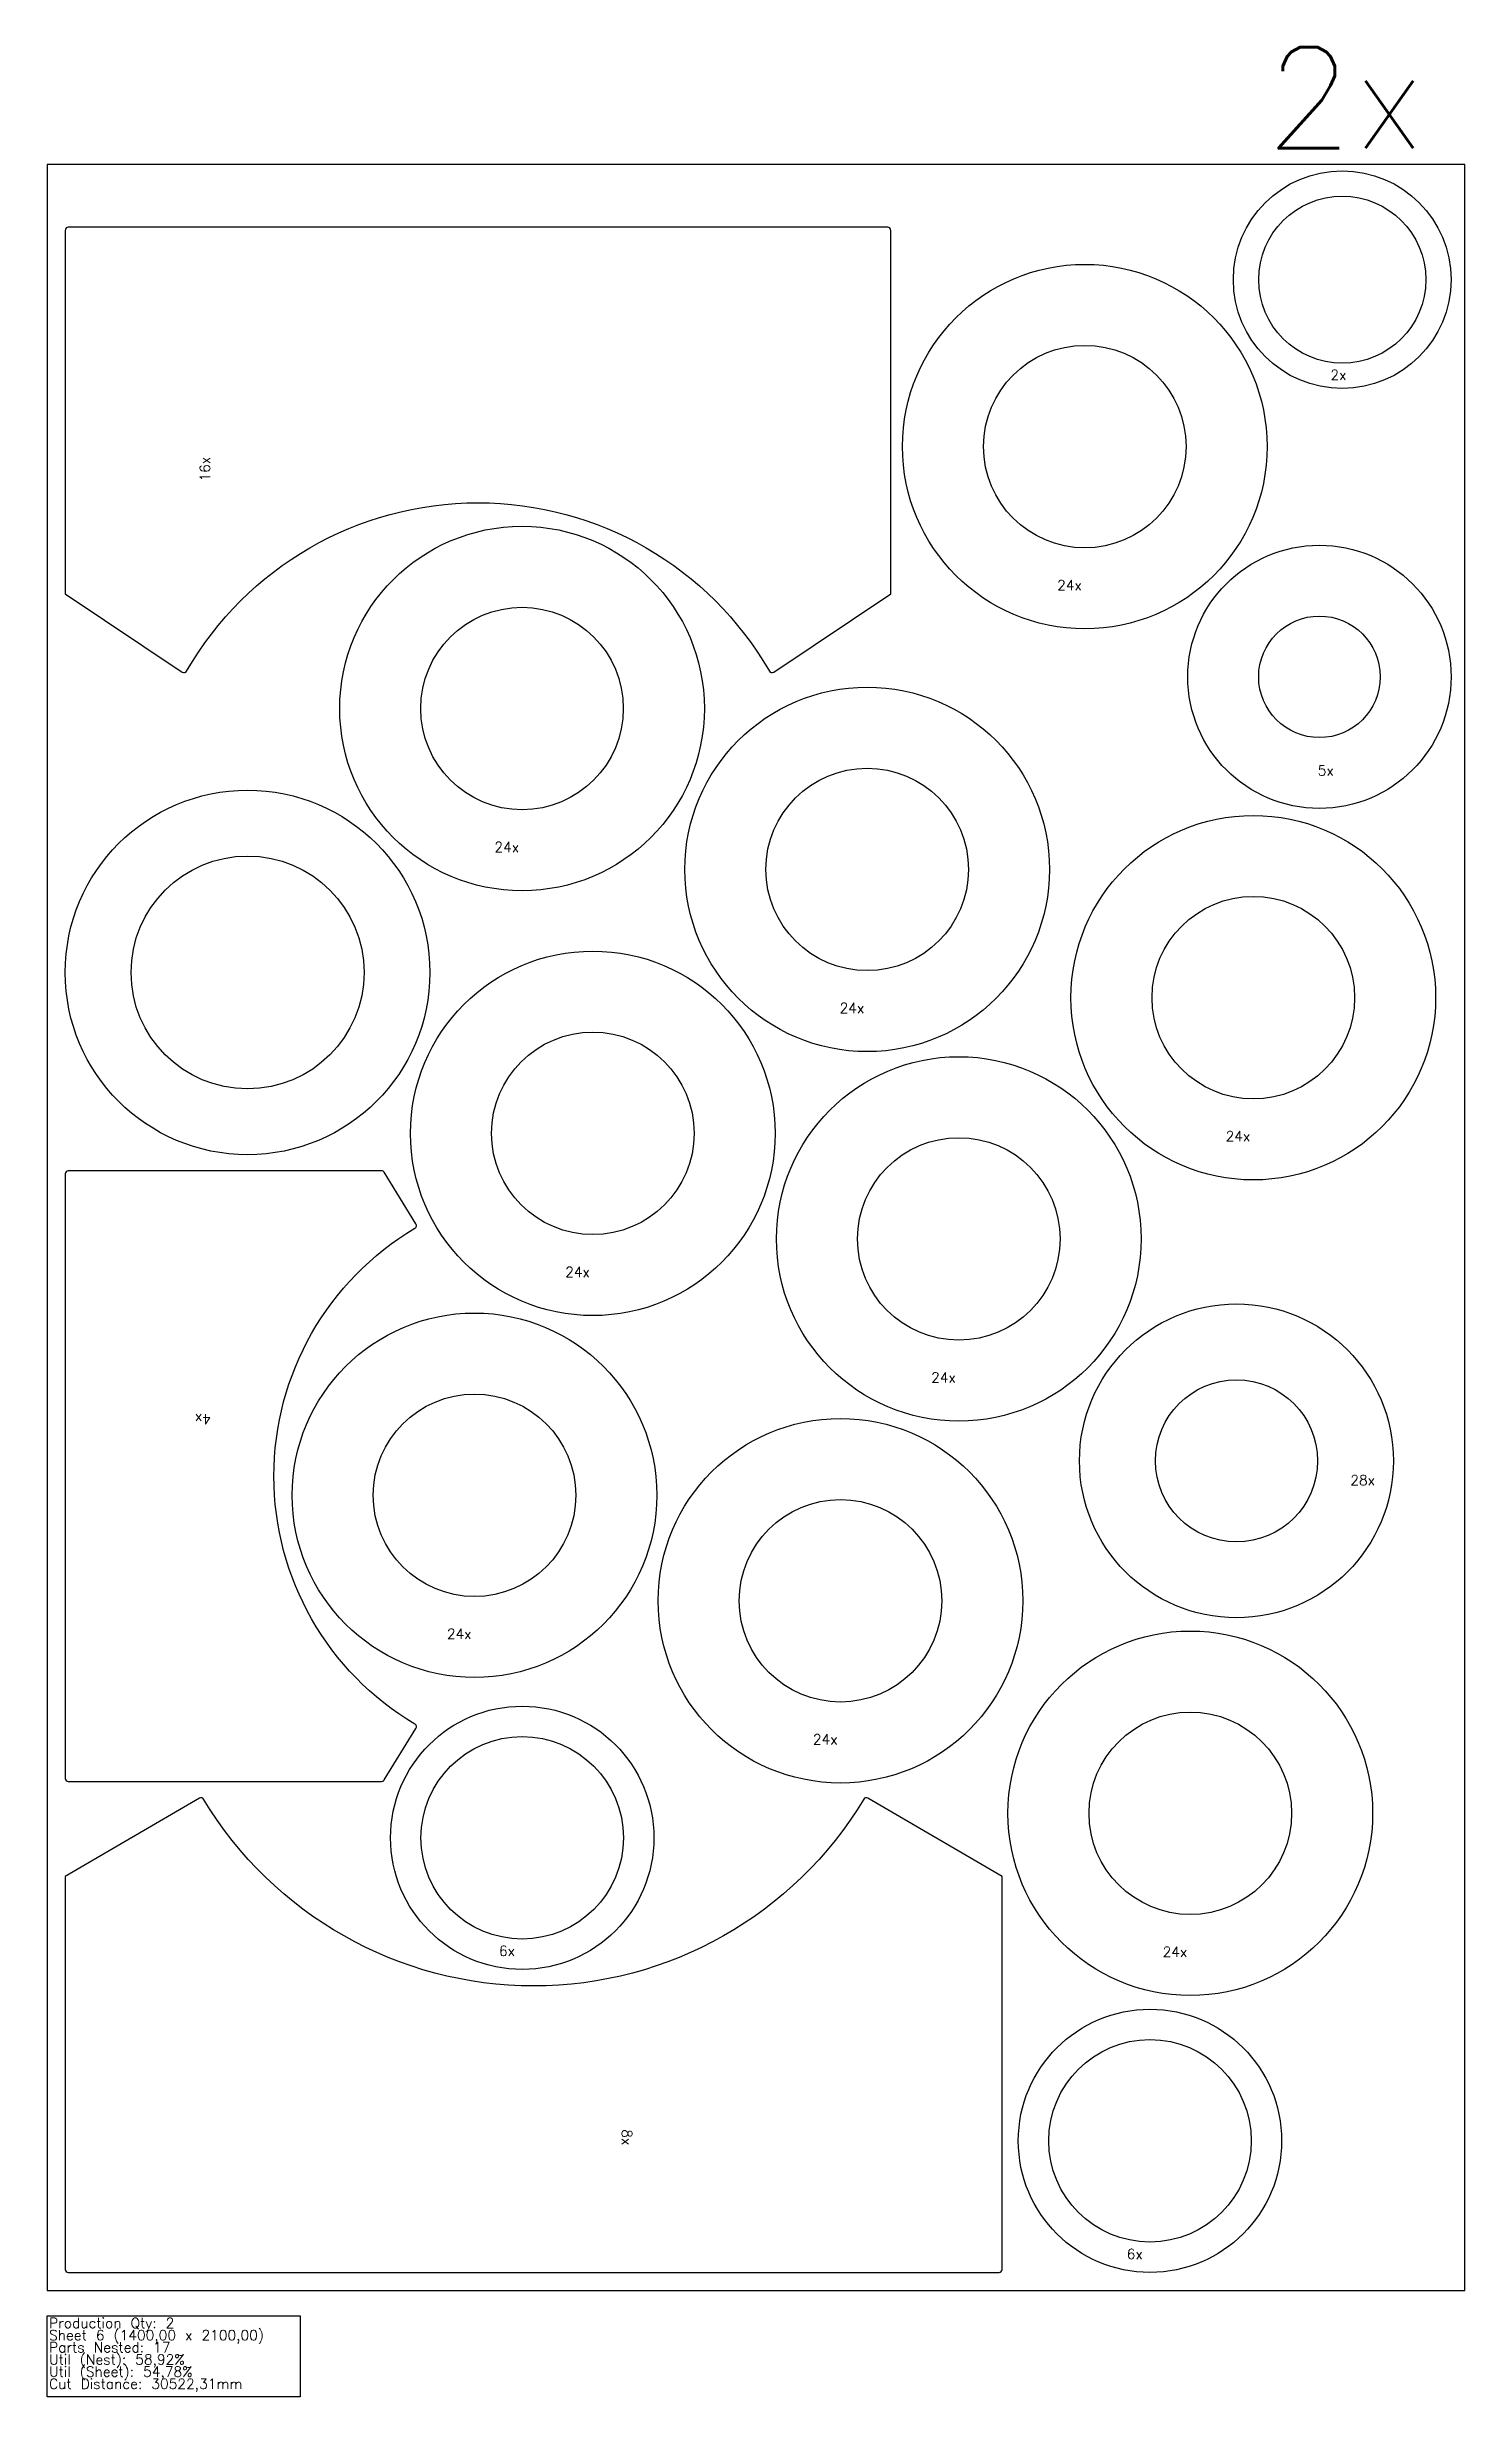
# Model space of a CAD drawing. Header units: millimetres. Extents: x 0 to 5740, y -8658 to -1197.
# Drawn here: x 4340 to 5740, y -6088 to -3767 of the extents above; entities that cross this region are included whole.
import ezdxf

# ---------------------------------------------------------------- set-up
doc = ezdxf.new("R2010")
doc.units = ezdxf.units.MM
for name, color, linetype in [('13401528 pos.38', 7, 'Continuous'), ('13672575', 7, 'Continuous'), ('4004-0813', 7, 'Continuous'), ('sheet', 24, 'Continuous'), ('Stats', 7, 'Continuous'), ('Texto', 7, 'Continuous')]:
    doc.layers.add(name, color=color, linetype=linetype)
doc.styles.get("Standard").update_dxf_attribs({"font": 'txt.shx'})

msp = doc.modelspace()

# ---------------------------------------------------------------- texts
at = {"insert": (5343, -3767), "char_height": 100, "attachment_point": 1}
msp.add_mtext_dynamic_manual_height_columns('{\\W2.244285; }2x', width=391.095, gutter_width=1, heights=[0], dxfattribs=at)
at = {"layer": 'Stats', "color": 60}
for s, p in [('Production Qty: 2', (4342, -6020.1)), ('Sheet 6 (1400,00 x 2100,00)', (4342, -6032.1)), ('Parts Nested: 17', (4342, -6044.1)), ('Util (Nest): 58,92%', (4342, -6056.1)), ('Util (Sheet): 54,78%', (4342, -6068.1)), ('Cut Distance: 30522,31mm', (4342, -6080.1))]:
    msp.add_text(s, height=10, dxfattribs=at).set_placement(p)
at = {"layer": 'Texto', "color": 3, "char_height": 10, "width": 86.148, "attachment_point": 1}
for s, insert in [('{\\C1;2x}', (5607.1, -4085.8)), ('{\\C1;24x}', (5337.3, -4293.6)), ('{\\C1;5x}', (5594.6, -4476.6)), ('{\\C1;24x}', (4781.7, -4552.2)), ('{\\C1;24x}', (5122.6, -4711.2)), ('{\\C1;24x}', (5503.7, -4837.8)), ('{\\C1;24x}', (4851.6, -4971.9)), ('{\\C1;24x}', (5212.9, -5076.1)), ('{\\C1;28x}', (5626.8, -5177.5)), ('{\\C1;24x}', (4734.8, -5329.3)), ('{\\C1;24x}', (5096.2, -5433.5)), ('{\\C1;6x}', (4786.2, -5642.5)), ('{\\C1;24x}', (5441.5, -5643.4)), ('{\\C1;6x}', (5406, -5941.9))]:
    msp.add_mtext(s, dxfattribs=dict(at, insert=insert))
for s, insert, rotation in [('{\\C1;16x}', (4491, -4196.2), 90), ('{\\C1;4x}', (4501.9, -5127.3), 180), ('{\\C1;8x}', (4917.6, -5823.7), 270)]:
    msp.add_mtext(s, dxfattribs=dict(at, insert=insert, rotation=rotation))

# ---------------------------------------------------------------- linework, layer by layer
at = {"color": 7}
for centre, radius in [((5618.8, -3996.8), 107.5), ((5618.8, -3996.8), 82.5), ((5364.6, -4161.7), 180), ((5364.6, -4161.7), 100), ((4809, -4420.4), 180), ((5596.3, -4389.1), 130), ((4809, -4420.4), 100), ((5596.3, -4389.1), 60), ((5149.8, -4579.3), 180), ((5149.8, -4579.3), 100), ((4538, -4681.1), 180), ((5531, -4706), 180), ((4538, -4681.1), 115), ((5531, -4706), 100), ((4878.9, -4840), 180), ((4878.9, -4840), 100), ((5240.2, -4944.3), 180), ((5240.2, -4944.3), 100), ((5514.4, -5163.5), 155), ((4762.1, -5197.5), 180), ((4762.1, -5197.5), 100), ((5514.4, -5163.5), 80), ((5123.4, -5301.7), 180), ((5123.4, -5301.7), 100), ((5468.8, -5511.6), 180), ((4809.2, -5535.8), 130), ((5468.8, -5511.6), 100), ((4809.2, -5535.8), 100), ((5429, -5835.1), 130), ((5429, -5835.1), 100)]:
    msp.add_circle(centre, radius, dxfattribs=at)
at = {"layer": '13401528 pos.38', "color": 7}
msp.add_lwpolyline([(4490.5, -5496.6), (4358, -5574.1), (4358, -5962.1, 0.414214), (4361, -5965.1), (5280, -5965.1, 0.414214), (5283, -5962.1), (5283, -5574.1), (5150.5, -5496.6, 0.411031), (5146.4, -5497.6, -0.566246), (4494.6, -5497.6, 0.411031)], format="xyb", close=True, dxfattribs=at)
at = {"layer": '13672575', "color": 7}
msp.add_lwpolyline([(5057.5, -4384.5), (5173, -4307.1), (5173, -3948.1, 0.414214), (5170, -3945.1), (4361, -3945.1, 0.414214), (4358, -3948.1), (4358, -4307.1), (4473.5, -4384.5, 0.434137), (4477.8, -4383.5, -0.578139), (5053.2, -4383.5, 0.434137)], format="xyb", close=True, dxfattribs=at)
at = {"layer": '4004-0813', "color": 7}
msp.add_lwpolyline([(4672.9, -4878.5, 0.260073), (4670.3, -4877.1), (4361, -4877.1, 0.414214), (4358, -4880.1), (4358, -5477.1, 0.414214), (4361, -5480.1), (4670.3, -5480.1, 0.260073), (4672.9, -5478.7), (4704.3, -5427.7, 0.419062), (4703.3, -5423.6, -0.568766), (4703.3, -4933.7, 0.419062), (4704.3, -4929.5)], format="xyb", close=True, dxfattribs=at)
at = {"layer": 'sheet', "color": 7}
msp.add_lwpolyline([(4340, -5983.1), (5740, -5983.1), (5740, -3883.1), (4340, -3883.1)], close=True, dxfattribs=at)
at = {"layer": 'Stats', "color": 151}
msp.add_lwpolyline([(4340, -6008.1), (4590, -6008.1), (4590, -6088.1), (4340, -6088.1), (4340, -6008.1)], close=True, dxfattribs=at)

msp.set_redraw_order([(e.dxf.handle, doc.entitydb.next_handle()) for e in msp.query("TEXT MTEXT ATTDEF DIMENSION ARC_DIMENSION")])  # texts and dimensions are drawn at this point

doc.saveas('drawing.dxf')
